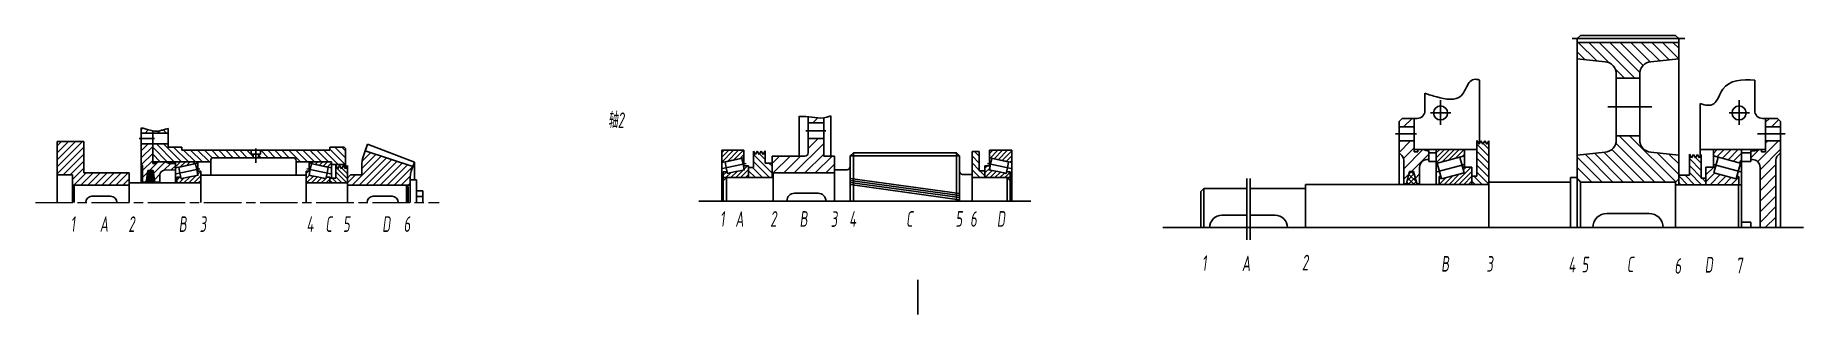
# Model space of a CAD drawing. Extents: x -500 to 7960, y -6170 to 1582.
# Drawn here: x 2980 to 4113, y -1958 to -1779 of the extents above; entities that cross this region are included whole.
import ezdxf

# ---------------------------------------------------------------- set-up
doc = ezdxf.new("R2010")
doc.units = 0
doc.linetypes.add('ACAD_ISO08W100', pattern=[36, 24, -3, 6, -3])
doc.layers.add('zhongxin', color=1, linetype='ACAD_ISO08W100', lineweight=9)
doc.layers.add('粗实线', color=7, linetype='CONTINUOUS', lineweight=25)
doc.styles.get("Standard").update_dxf_attribs({"font": 'gbenor.shx', "width": 0.7, "oblique": 7, "height": 10, "bigfont": 'gbcbig.shx'})
doc.dimstyles.new('GB-35', dxfattribs={"dimtxt": 4.5, "dimasz": 3.5, "dimexe": 1.75, "dimexo": 0.875, "dimgap": 0.875, "dimtad": 1, "dimdsep": 46, "dimtxsty": 'Standard', "dimcen": 3.5, "dimadec": 0, "dimazin": 0, "dimtfac": 0.7, "dimtmove": 0, "dimatfit": 3, "dimfxl": 1, "dimtzin": 0, "dimarcsym": 0})
pattern_1 = [(45, (1359.7176, -2059.0356), (-2.245064, 2.245064), [])]
pattern_2 = [(135, (1359.7176, -2059.0356), (-2.245064, -2.245064), [])]
pattern_3 = [(45, (1220.8029, -1734.9052), (-1.5715448, 1.5715448), [])]
pattern_4 = [(135, (3685.669, -3816.1573), (-2.245064, -2.245064), [])]
pattern_5 = [(225, (4149.019, -3983.1056), (3.367596, -3.367596), [])]

msp = doc.modelspace()

# ---------------------------------------------------------------- texts
at = {"layer": '粗实线', "char_height": 10, "attachment_point": 1}
for s, width, insert in [('轴2', 86.46452, (3346.697, -1828.177)), ('1', 29.10647, (3418.501, -1891.444)), ('A', 29.10647, (3428.308, -1891.444)), ('2', 29.10647, (3450.706, -1891.444)), ('B', 29.10647, (3469.537, -1891.444)), ('3', 29.10647, (3489.459, -1891.544)), ('4', 29.10647, (3501.298, -1891.444)), ('C', 29.10647, (3537.737, -1891.444)), ('5', 29.10647, (3569.398, -1891.444)), ('6', 29.10647, (3578.767, -1891.444)), ('D', 29.10647, (3595.971, -1891.444)), ('1', 13.0087, (3002.319, -1894.765)), ('A', 13.0087, (3021.106, -1894.765)), ('2 ', 13.0087, (3039.423, -1894.765)), ('B', 13.0087, (3071.715, -1894.765)), ('3 ', 13.0087, (3085.107, -1894.765)), ('4', 13.0087, (3153.574, -1894.765)), ('C', 13.0087, (3165.649, -1894.765)), ('5 ', 13.0087, (3176.971, -1894.765)), ('D', 13.0087, (3202.073, -1894.765)), ('6 ', 13.0087, (3215.789, -1894.765)), ('1', 29.10647, (3727.303, -1919.709)), ('A', 29.10647, (3752.947, -1919.881)), ('2', 29.10647, (3791.43, -1919.379)), ('B', 29.10647, (3880.656, -1920.19)), ('3', 29.10647, (3909.605, -1920.246)), ('4', 29.10647, (3962.154, -1920.723)), ('5', 29.10647, (3970.576, -1920.684)), ('C', 29.10647, (3999.577, -1920.55)), ('6', 29.10647, (4030.085, -1921.569)), ('D', 29.10647, (4049.517, -1920.825)), ('7', 29.10647, (4069.544, -1921.306))]:
    msp.add_mtext_dynamic_manual_height_columns(s, width=width, gutter_width=12.5, heights=[0], dxfattribs=dict(at, insert=insert))

# ---------------------------------------------------------------- hatches: boundary and pattern name
at = {"layer": '粗实线'}
h = msp.add_hatch(dxfattribs=at)
h.set_pattern_fill('ANSI31', color=256, scale=1.5, angle=90)
h.set_pattern_definition([(135, (3073.983, -282.68), (-3.367596, -3.367596), [])])
h.paths.add_polyline_path([(4015.028, -1795.687), (4032.824, -1793.908), (4032.824, -1783.324), (3967.824, -1783.324), (3967.824, -1793.908), (3985.62, -1795.687, -0.38531359), (3992.824, -1803.647), (3992.824, -1806.208), (4007.824, -1806.208), (4007.824, -1803.647, -0.38531359)])
h.paths.add_polyline_path([(4007.824, -1845.768), (4007.824, -1843.208), (3992.824, -1843.208), (3992.824, -1845.768, -0.38531359), (3985.62, -1853.728), (3967.824, -1855.508), (3967.824, -1870.824), (3969.824, -1872.824), (4030.824, -1872.824), (4032.824, -1870.824), (4032.824, -1855.508), (4015.028, -1853.728, -0.38531359)])
h = msp.add_hatch(dxfattribs=at)
h.set_pattern_fill('ANSI31', color=256, scale=1.5, angle=180)
h.set_pattern_definition([(225, (3685.669, -3816.1573), (3.367596, -3.367596), [])])
edge = h.paths.add_edge_path()
edge.add_line((3484.468, -1844.959), (3474.974, -1844.959))
edge.add_line((3474.974, -1844.959), (3474.974, -1854.159))
edge.add_arc((3472.974, -1854.159), 2, -90, 0, ccw=False)
edge.add_line((3472.974, -1856.159), (3469.229, -1856.159))
edge.add_line((3469.229, -1856.159), (3451.897, -1856.159))
edge.add_line((3451.897, -1856.159), (3451.897, -1866.959))
edge.add_line((3451.897, -1866.959), (3484.468, -1866.959))
edge.add_line((3484.468, -1866.959), (3484.468, -1844.959))
h.paths.add_polyline_path([(3484.974, -1844.959), (3484.468, -1844.959), (3484.468, -1866.959), (3491.974, -1866.959), (3491.974, -1856.159), (3484.974, -1856.159)])
h.paths.add_polyline_path([(3479.459, -1831.565), (3474.974, -1830.945), (3474.974, -1834.959), (3484.468, -1834.959), (3484.468, -1831.977), (3484.124, -1832.047), (3483.278, -1832.185), (3482.434, -1832.29), (3481.593, -1832.363), (3480.755, -1832.406), (3480.515, -1830.929), (3479.088, -1832.407), (3478.26, -1832.368), (3477.434, -1832.305), (3476.611, -1832.219)])
h.paths.add_polyline_path([(3484.974, -1831.874), (3484.468, -1831.977), (3484.468, -1834.959), (3484.974, -1834.959)])
h = msp.add_hatch(dxfattribs=at)
h.set_pattern_fill('ANSI31', color=256, scale=1.5, angle=180)
h.set_pattern_definition(pattern_5)
h.paths.add_polyline_path([(3853.647, -1846.491), (3853.647, -1853.991), (3855.442, -1855.743, -0.20203509), (3856.647, -1858.605), (3856.647, -1873.991), (3858.301, -1873.991), (3860.445, -1865.991), (3862.99, -1865.991), (3863.247, -1866.953), (3863.247, -1846.491)])
h.paths.add_polyline_path([(3865.782, -1851.991), (3865.782, -1853.488), (3863.247, -1853.488), (3863.247, -1866.953), (3865.133, -1873.991), (3866.787, -1873.991), (3866.787, -1863.342, -0.39965564), (3871.537, -1858.348), (3872.685, -1858.291), (3872.685, -1852.87, -0.06738572), (3869.588, -1851.991)])
h.paths.add_polyline_path([(3855.647, -1831.991), (3853.647, -1833.991), (3853.647, -1837.491), (3863.247, -1837.491), (3863.247, -1831.991)])
h.paths.add_polyline_path([(3862.99, -1937.991), (3863.247, -1937.991), (3863.247, -1937.029)])
h = msp.add_hatch(dxfattribs=at)
h.set_pattern_fill('ANSI31', color=256, scale=1.5, angle=180)
h.set_pattern_definition(pattern_5)
h.paths.add_polyline_path([(4085.977, -1853.488), (4085.977, -1851.991), (4084.172, -1852.012), (4082.48, -1852.507, -0.03388814), (4080.893, -1852.857), (4079.074, -1852.857), (4079.074, -1858.291), (4080.222, -1858.348, -0.39965564), (4084.972, -1863.342), (4084.972, -1901.991), (4088.512, -1901.991), (4088.512, -1853.488)])
h.paths.add_polyline_path([(4088.512, -1846.491), (4088.512, -1901.991), (4095.112, -1901.991), (4095.112, -1858.605, -0.20203509), (4096.318, -1855.743), (4098.112, -1853.991), (4098.112, -1846.491)])
h.paths.add_polyline_path([(4088.512, -1831.991), (4088.512, -1837.491), (4098.112, -1837.491), (4098.112, -1833.991), (4096.112, -1831.991)])
h = msp.add_hatch(dxfattribs=at)
h.set_pattern_fill('ANSI31', color=256)
h.set_pattern_definition([(45, (3439.9395, -186.6726), (-2.245064, 2.245064), [])])
h.paths.add_polyline_path([(3003.723, -1868.222), (3003.723, -1874.892), (3040.012, -1874.892), (3040.012, -1873.392), (3040.012, -1866.981), (3010.905, -1866.981), (3010.905, -1846.785), (2993.875, -1846.785), (2993.875, -1868.222)])
h = msp.add_hatch(dxfattribs=at)
h.set_pattern_fill('ANSI31', color=256)
h.set_pattern_definition(pattern_1)
edge = h.paths.add_edge_path()
edge.add_line((3047.614, -1848.416), (3055.036, -1848.416))
edge.add_line((3055.036, -1848.416), (3055.036, -1860.892))
edge.add_line((3055.036, -1860.892), (3056.789, -1860.892))
edge.add_line((3056.789, -1860.892), (3056.789, -1859.892))
edge.add_line((3056.789, -1859.892), (3062.789, -1859.892))
edge.add_line((3062.789, -1859.892), (3064.773, -1860.601))
edge.add_arc((3066.455, -1855.892), 5, 250.346176, 270)
edge.add_line((3066.455, -1860.892), (3069.589, -1860.892))
edge.add_line((3069.589, -1860.892), (3069.589, -1864.892))
edge.add_line((3069.589, -1864.892), (3062.439, -1865.25))
edge.add_arc((3062.589, -1868.246), 3, 92.861791, 180)
edge.add_line((3059.589, -1868.246), (3059.589, -1872.892))
edge.add_line((3059.589, -1872.892), (3056.273, -1872.892))
edge.add_line((3056.273, -1872.892), (3055.286, -1865.392))
edge.add_line((3055.286, -1865.392), (3051.892, -1865.392))
edge.add_line((3051.892, -1865.392), (3050.905, -1872.892))
edge.add_line((3050.905, -1872.892), (3048.589, -1872.892))
edge.add_line((3048.589, -1872.892), (3048.589, -1863.169))
edge.add_arc((3046.589, -1863.169), 2, 360, 409.410105)
edge.add_line((3047.89, -1861.65), (3047.601, -1861.403))
edge.add_line((3047.601, -1861.403), (3047.614, -1848.416))
h.paths.add_polyline_path([(3047.624, -1837.781), (3049.589, -1835.816), (3047.625, -1835.816)])
h.paths.add_polyline_path([(3047.957, -1838.186), (3047.624, -1838.148), (3047.621, -1841.416), (3055.036, -1841.416), (3055.036, -1840.653), (3054.713, -1840.575), (3054.359, -1840.474), (3054.007, -1840.358), (3053.655, -1840.231), (3053.303, -1840.093), (3052.952, -1839.948), (3052.601, -1839.797), (3052.25, -1839.641), (3051.899, -1839.484), (3051.547, -1839.326), (3051.194, -1839.171), (3050.84, -1839.02), (3050.486, -1838.875), (3050.13, -1838.738), (3049.772, -1838.611), (3049.413, -1838.496), (3049.052, -1838.395), (3048.689, -1838.31), (3048.324, -1838.24)])
h = msp.add_hatch(dxfattribs=at)
h.set_pattern_fill('ANSI31', color=256, angle=90)
h.set_pattern_definition(pattern_2)
h.paths.add_polyline_path([(3082.089, -1852.392), (3073.748, -1852.392), (3073.748, -1850.392), (3065.036, -1850.392), (3065.036, -1848.416), (3055.056, -1848.416), (3055.038, -1859.892), (3082.089, -1859.892), (3082.089, -1858.392)])
h.paths.add_polyline_path([(3119.406, -1854.903), (3118.087, -1854.903), (3118.087, -1852.392), (3082.089, -1852.392), (3082.089, -1858.392), (3082.089, -1859.892), (3083.839, -1859.892), (3092.196, -1859.892), (3092.196, -1859.208, -0.41421356), (3094.196, -1857.208), (3119.406, -1857.208)])
edge = h.paths.add_edge_path()
edge.add_line((3157.089, -1852.392), (3124.087, -1852.392))
edge.add_line((3124.087, -1852.392), (3124.087, -1854.903))
edge.add_line((3124.087, -1854.903), (3122.768, -1854.903))
edge.add_line((3122.768, -1854.903), (3122.768, -1857.208))
edge.add_line((3122.768, -1857.208), (3144.981, -1857.208))
edge.add_arc((3144.981, -1859.208), 2, 0, 90, ccw=False)
edge.add_line((3146.981, -1859.208), (3146.981, -1859.892))
edge.add_line((3146.981, -1859.892), (3147.538, -1859.892))
edge.add_spline(control_points=[(3147.538, -1859.892), (3149.943, -1859.144), (3152.762, -1858.134), (3156.388, -1856.996), (3157.089, -1856.781)], knot_values=[9.47497718, 9.47497718, 9.47497718, 9.47497718, 10, 10.12128046, 10.12128046, 10.12128046, 10.12128046], degree=3, periodic=0)
edge.add_line((3157.089, -1856.781), (3157.089, -1854.718))
edge.add_line((3157.089, -1854.718), (3157.089, -1852.392))
h.paths.add_polyline_path([(3178.626, -1851.392), (3177.626, -1850.392), (3168.426, -1850.392), (3168.426, -1852.392), (3157.089, -1852.392), (3157.089, -1854.718), (3157.089, -1856.781), (3157.089, -1859.892), (3169.589, -1859.892), (3169.589, -1861.528), (3178.626, -1861.528)])
edge = h.paths.add_edge_path(flags=17)
edge.add_spline(control_points=[(3157.089, -1856.781), (3156.388, -1856.996), (3152.762, -1858.134), (3149.943, -1859.144), (3147.538, -1859.892)], knot_values=[9.47497718, 9.47497718, 9.47497718, 9.47497718, 9.59625764, 10.12128046, 10.12128046, 10.12128046, 10.12128046], degree=3, periodic=0)
edge.add_line((3147.538, -1859.892), (3157.089, -1859.892))
edge.add_line((3157.089, -1859.892), (3157.089, -1856.781))
h.paths.add_polyline_path([(3065.036, -1838.533), (3064.596, -1838.612), (3064.159, -1838.699), (3063.724, -1838.795), (3063.292, -1838.9), (3062.862, -1839.016), (3062.435, -1839.142), (3062.008, -1839.276), (3061.582, -1839.417), (3061.155, -1839.564), (3060.726, -1839.715), (3060.294, -1839.869), (3059.86, -1840.024), (3059.423, -1840.174), (3058.985, -1840.317), (3058.546, -1840.449), (3058.107, -1840.565), (3057.667, -1840.662), (3057.229, -1840.737), (3056.792, -1840.785), (3056.357, -1840.803), (3055.925, -1840.787), (3055.495, -1840.738), (3055.068, -1840.66), (3055.066, -1841.416), (3065.036, -1841.416)])
h = msp.add_hatch(dxfattribs=at)
h.set_pattern_fill('ANSI31', color=256, angle=90)
h.set_pattern_definition([(135, (3073.983, -282.6802), (-2.245064, -2.245064), [])])
h.paths.add_polyline_path([(3911.154, -1846.365), (3909.895, -1848.525), (3908.654, -1846.355), (3907.395, -1848.515), (3906.154, -1846.345), (3904.895, -1848.504), (3903.516, -1846.093), (3903.516, -1869.009), (3900.247, -1869.009), (3900.247, -1874.408), (3911.154, -1874.408)])
h = msp.add_hatch(dxfattribs=at)
h.set_pattern_fill('ANSI31', color=256, angle=90)
h.set_pattern_definition(pattern_2)
edge = h.paths.add_edge_path()
edge.add_spline(control_points=[(3157.089, -1856.781), (3162.168, -1855.221), (3172.006, -1852.572), (3177.082, -1852.169), (3178.626, -1851.89)], knot_values=[10.12128046, 10.12128046, 10.12128046, 10.12128046, 11, 11.52371858, 11.52371858, 11.52371858, 11.52371858], degree=3, periodic=0)
edge.add_line((3178.626, -1851.89), (3178.626, -1851.392))
edge.add_line((3178.626, -1851.392), (3177.626, -1850.392))
edge.add_line((3177.626, -1850.392), (3168.426, -1850.392))
edge.add_line((3168.426, -1850.392), (3168.426, -1852.392))
edge.add_line((3168.426, -1852.392), (3157.089, -1852.392))
edge.add_line((3157.089, -1852.392), (3157.089, -1856.781))
h = msp.add_hatch(dxfattribs=at)
h.set_pattern_fill('ANSI31', color=256)
h.set_pattern_definition(pattern_1)
edge = h.paths.add_edge_path()
edge.add_line((3207.089, -1858.041), (3191.247, -1852.778))
edge.add_line((3191.247, -1852.778), (3189.686, -1857.194))
edge.add_arc((3199.114, -1860.527), 10, 160.53, 180)
edge.add_line((3189.114, -1860.527), (3189.114, -1868.292))
edge.add_line((3189.114, -1868.292), (3181.807, -1868.292))
edge.add_line((3181.807, -1868.292), (3179.807, -1870.292))
edge.add_line((3179.807, -1870.292), (3179.807, -1874.892))
edge.add_line((3179.807, -1874.892), (3207.089, -1874.892))
edge.add_line((3207.089, -1874.892), (3207.089, -1858.041))
edge = h.paths.add_edge_path()
edge.add_line((3221.687, -1862.891), (3207.089, -1858.041))
edge.add_line((3207.089, -1858.041), (3207.089, -1874.892))
edge.add_line((3207.089, -1874.892), (3220.075, -1874.892))
edge.add_line((3220.075, -1874.892), (3220.075, -1869.167))
edge.add_arc((3230.075, -1869.167), 10, 160.53, 180, ccw=False)
edge.add_line((3220.647, -1865.834), (3221.687, -1862.891))
h = msp.add_hatch(dxfattribs=at)
h.set_pattern_fill('ANSI31', color=256, scale=0.7, angle=180)
h.set_pattern_definition([(225, (1776.3642, -2909.3036), (1.5715448, -1.5715448), [])])
h.paths.add_polyline_path([(3419.647, -1860.373), (3433.897, -1857.355), (3433.897, -1852.459), (3419.647, -1852.459)])
h.paths.add_polyline_path([(3428.674, -1866.128), (3424.87, -1866.933), (3423.293, -1867.267), (3423.069, -1866.209), (3420.647, -1866.209), (3420.647, -1869.959), (3436.897, -1869.959), (3436.897, -1862.459), (3433.519, -1862.459), (3434.055, -1864.988), (3432.478, -1865.322)])
h = msp.add_hatch(dxfattribs=at)
h.set_pattern_fill('ANSI31', color=256, angle=90)
h.set_pattern_definition(pattern_4)
h.paths.add_polyline_path([(3451.897, -1869.895), (3451.897, -1860.669), (3447.532, -1860.669), (3447.549, -1852.756), (3446.182, -1855.124), (3444.932, -1852.959), (3443.682, -1855.124), (3442.432, -1852.959), (3441.182, -1855.124), (3439.932, -1852.959), (3439.932, -1863.553), (3436.897, -1863.553), (3436.897, -1869.959)])
h = msp.add_hatch(dxfattribs=at)
h.set_pattern_fill('ANSI31', color=256, angle=90)
h.set_pattern_definition(pattern_4)
h.paths.add_polyline_path([(3588.311, -1869.959), (3588.311, -1865.621), (3584.647, -1865.621), (3584.647, -1853.243), (3580.009, -1853.243), (3580.009, -1869.959)])
h = msp.add_hatch(dxfattribs=at)
h.set_pattern_fill('ANSI31', color=256, scale=0.7)
h.set_pattern_definition([(45, (2836.25, -179.9546), (-1.5715448, 1.5715448), [])])
h.paths.add_polyline_path([(3605.561, -1852.459), (3591.311, -1852.459), (3591.311, -1857.355), (3605.561, -1860.373)])
h.paths.add_polyline_path([(3592.73, -1865.322), (3591.153, -1864.988), (3591.689, -1862.459), (3588.311, -1862.459), (3588.311, -1869.959), (3602.561, -1869.959), (3604.561, -1869.959), (3604.561, -1866.209), (3602.138, -1866.209), (3601.914, -1867.267), (3600.338, -1866.933), (3596.534, -1866.128)])
h = msp.add_hatch(dxfattribs=at)
h.set_pattern_fill('ANSI31', color=256, scale=0.7, angle=180)
h.set_pattern_definition([(225, (6455.74, -2532.1622), (1.5715448, -1.5715448), [])])
h.paths.add_polyline_path([(3888.872, -1868.692), (3880.833, -1870.846), (3880.399, -1869.226), (3879.247, -1869.226), (3879.247, -1874.491), (3888.872, -1874.491)])
h.paths.add_polyline_path([(3900.247, -1863.222), (3894.269, -1863.222), (3895.275, -1866.976), (3888.872, -1868.692), (3888.872, -1874.491), (3900.247, -1874.491)])
h.paths.add_polyline_path([(3888.872, -1851.991), (3877.497, -1851.991), (3877.497, -1860.838), (3888.872, -1857.79)])
h.paths.add_polyline_path([(3895.497, -1851.991), (3888.872, -1851.991), (3888.872, -1857.79), (3895.497, -1856.015)])
h = msp.add_hatch(dxfattribs=at)
h.set_pattern_fill('ANSI31', color=256, angle=90)
h.set_pattern_definition([(135, (4149.019, -3983.1056), (-2.245064, -2.245064), [])])
h.paths.add_polyline_path([(4043.53, -1857.339), (4042.289, -1855.169), (4041.03, -1857.329), (4039.651, -1854.917), (4039.651, -1868.462), (4032.824, -1868.462), (4032.824, -1874.491), (4050.324, -1874.491), (4050.324, -1870.316), (4047.289, -1870.316), (4047.289, -1855.189), (4046.03, -1857.349), (4044.789, -1855.179)])
h = msp.add_hatch(dxfattribs=at)
h.set_pattern_fill('ANSI31', color=256, angle=180)
h.set_pattern_definition([(225, (4149.019, -3983.1056), (2.245064, -2.245064), [])])
h.paths.add_polyline_path([(4061.699, -1868.692), (4069.739, -1870.846), (4070.173, -1869.226), (4071.324, -1869.226), (4071.324, -1874.491), (4061.699, -1874.491)])
h.paths.add_polyline_path([(4050.324, -1863.222), (4056.302, -1863.222), (4055.297, -1866.976), (4061.699, -1868.692), (4061.699, -1874.491), (4050.324, -1874.491)])
h.paths.add_polyline_path([(4061.699, -1851.991), (4073.074, -1851.991), (4073.074, -1860.838), (4061.699, -1857.79)])
h.paths.add_polyline_path([(4055.074, -1851.991), (4061.699, -1851.991), (4061.699, -1857.79), (4055.074, -1856.015)])
h = msp.add_hatch(dxfattribs=at)
h.set_pattern_fill('ANSI37', color=256, scale=0.2)
h.set_pattern_definition([(45, (366.258, -2196.4132), (-0.4490128, 0.4490128), []), (135, (366.258, -2196.4132), (-0.4490128, -0.4490128), [])])
h.paths.add_polyline_path([(3050.839, -1873.392), (3056.339, -1873.392), (3055.286, -1865.392), (3051.892, -1865.392)])
h = msp.add_hatch(dxfattribs=at)
h.set_pattern_fill('ANSI31', color=256, scale=0.7)
h.set_pattern_definition(pattern_3)
h.paths.add_polyline_path([(3069.589, -1859.892), (3069.589, -1863.806), (3083.839, -1860.788), (3083.839, -1859.892)])
h.paths.add_polyline_path([(3082.42, -1868.755), (3078.616, -1869.561), (3074.811, -1870.366), (3073.235, -1870.7), (3073.011, -1869.642), (3070.589, -1869.642), (3070.589, -1873.392), (3085.839, -1873.392), (3085.839, -1865.892), (3083.461, -1865.892), (3083.996, -1868.421)])
h = msp.add_hatch(dxfattribs=at)
h.set_pattern_fill('ANSI31', color=256, scale=0.7)
h.set_pattern_definition(pattern_3)
h.paths.add_polyline_path([(3169.589, -1859.892), (3169.589, -1863.806), (3155.339, -1860.788), (3155.339, -1859.892)])
h.paths.add_polyline_path([(3156.758, -1868.755), (3160.562, -1869.561), (3164.366, -1870.366), (3165.943, -1870.7), (3166.167, -1869.642), (3168.589, -1869.642), (3168.589, -1873.392), (3153.339, -1873.392), (3153.339, -1865.892), (3155.717, -1865.892), (3155.181, -1868.421)])
h = msp.add_hatch(dxfattribs=at)
h.set_pattern_fill('ANSI31', color=256, scale=0.7, angle=90)
h.set_pattern_definition([(135, (1359.7176, -2059.0356), (-1.5715448, -1.5715448), [])])
h.paths.add_polyline_path([(3179.807, -1862.177), (3178.557, -1864.342), (3177.307, -1862.177), (3176.057, -1864.342), (3174.807, -1862.177), (3173.557, -1864.342), (3172.307, -1862.177), (3172.307, -1870.422), (3168.589, -1870.422), (3168.589, -1873.392), (3179.807, -1873.392)])
h = msp.add_hatch(dxfattribs=at)
h.set_pattern_fill('ANSI37', color=256, scale=0.7)
h.set_pattern_definition([(45, (4149.019, -3983.1056), (-1.5715448, 1.5715448), []), (135, (4149.019, -3983.1056), (-1.5715448, -1.5715448), [])])
h.paths.add_polyline_path([(3858.194, -1874.39), (3865.241, -1874.394), (3862.99, -1865.991), (3860.445, -1865.991)])

# ---------------------------------------------------------------- linework, layer by layer
at = {"layer": 'zhongxin', "color": 18, "true_color": 0x000000}
msp.add_line((2979.841, -1885.892), (3238.576, -1885.892), dxfattribs=at)
at = {"layer": '粗实线'}
for p, q in [((3967.824, -1780.824), (3969.824, -1778.824)), ((3969.824, -1778.824), (4030.824, -1778.824)), ((4030.824, -1778.824), (4032.824, -1780.824)), ((3964.607, -1780.824), (4036.853, -1780.824)), ((3967.824, -1780.824), (3967.824, -1901.991)), ((3967.824, -1783.324), (4032.824, -1783.324)), ((4032.824, -1780.824), (4032.824, -1874.491)), ((3967.824, -1793.908), (3985.62, -1795.687)), ((4032.824, -1793.908), (4015.028, -1795.687)), ((3905.247, -1847.901), (3905.247, -1807.43)), ((3992.824, -1803.647), (3992.824, -1845.768)), ((3992.824, -1806.208), (4007.824, -1806.208)), ((4007.824, -1803.647), (4007.824, -1845.768)), ((4081.512, -1826.991), (4081.512, -1807.633)), ((3870.247, -1826.991), (3870.247, -1815.922)), ((3880.247, -1836.234), (3880.247, -1820.281)), ((4046.512, -1856.522), (4046.512, -1822.511)), ((4071.504, -1836.234), (4071.504, -1820.281)), ((3469.229, -1830.651), (3469.229, -1856.159)), ((3474.974, -1854.159), (3474.974, -1830.945)), ((3474.974, -1834.959), (3484.974, -1834.959)), ((3484.974, -1856.159), (3484.974, -1831.69)), ((3489.525, -1830.34), (3489.525, -1856.159)), ((3853.647, -1833.991), (3855.647, -1831.991)), ((3853.647, -1874.385), (3853.647, -1833.991)), ((3855.647, -1831.991), (3865.247, -1831.991)), ((3863.247, -1853.488), (3863.247, -1831.991)), ((3863.247, -1831.991), (3863.247, -1853.488)), ((3886.856, -1828.55), (3873.867, -1828.55)), ((4015.612, -1824.708), (3987.367, -1824.708)), ((4078.113, -1828.55), (4065.124, -1828.55)), ((4096.112, -1831.991), (4086.512, -1831.991)), ((4088.512, -1853.488), (4088.512, -1831.991)), ((4098.112, -1833.991), (4096.112, -1831.991)), ((4098.112, -1901.991), (4098.112, -1833.991)), ((2993.875, -1846.785), (2993.875, -1868.222)), ((2993.875, -1846.785), (3010.905, -1846.785)), ((3010.905, -1846.785), (3010.905, -1866.981)), ((3046.293, -1844.916), (3056.207, -1844.916)), ((3047.589, -1838.144), (3047.589, -1873.392)), ((3047.625, -1841.416), (3065.036, -1841.416)), ((3055.036, -1860.892), (3055.069, -1840.034)), ((3065.036, -1850.392), (3065.036, -1838.533)), ((3473.616, -1839.959), (3486.325, -1839.959)), ((3474.974, -1844.959), (3484.974, -1844.959)), ((3851.332, -1841.991), (3864.894, -1841.991)), ((3863.247, -1837.491), (3853.647, -1837.491)), ((3863.247, -1846.491), (3853.647, -1846.491)), ((3903.516, -1869.009), (3903.516, -1846.093)), ((3903.516, -1846.093), (3904.895, -1848.504)), ((3906.154, -1846.345), (3904.895, -1848.504)), ((3906.154, -1846.345), (3907.395, -1848.515)), ((3908.654, -1846.355), (3907.395, -1848.515)), ((3908.654, -1846.355), (3909.895, -1848.525)), ((3911.154, -1846.365), (3909.895, -1848.525)), ((3911.154, -1846.365), (3911.154, -1874.408)), ((3992.824, -1843.208), (4007.824, -1843.208)), ((4101.044, -1841.991), (4083.375, -1841.991)), ((4088.512, -1837.491), (4098.112, -1837.491)), ((4088.512, -1846.491), (4098.112, -1846.491)), ((3047.625, -1848.416), (3065.036, -1848.416)), ((3065.036, -1850.392), (3073.748, -1850.392)), ((3073.748, -1850.392), (3073.748, -1852.392)), ((3073.748, -1852.392), (3168.426, -1852.392)), ((3094.196, -1857.208), (3144.981, -1857.208)), ((3118.087, -1852.392), (3118.087, -1854.903)), ((3118.087, -1854.903), (3124.087, -1854.903)), ((3119.406, -1854.903), (3119.406, -1857.208)), ((3121.087, -1851.341), (3121.087, -1860.487)), ((3122.768, -1854.903), (3122.768, -1857.208)), ((3124.087, -1852.392), (3124.087, -1854.903)), ((3168.426, -1850.392), (3177.626, -1850.392)), ((3168.426, -1850.392), (3168.426, -1852.392)), ((3178.626, -1851.392), (3177.626, -1850.392)), ((3178.626, -1851.392), (3178.626, -1864.222)), ((3192.714, -1848.629), (3189.686, -1857.194)), ((3191.247, -1852.778), (3192.714, -1848.629)), ((3221.687, -1862.891), (3191.247, -1852.778)), ((3192.714, -1848.629), (3222.706, -1860.01)), ((3419.647, -1852.459), (3419.647, -1884.959)), ((3419.647, -1852.459), (3433.897, -1852.459)), ((3419.647, -1852.459), (3433.897, -1852.459)), ((3419.647, -1860.373), (3433.897, -1857.355)), ((3433.897, -1852.459), (3433.897, -1862.459)), ((3433.897, -1852.459), (3433.897, -1854.855)), ((3439.932, -1852.959), (3439.932, -1863.553)), ((3439.932, -1852.959), (3441.182, -1855.124)), ((3442.432, -1852.959), (3441.182, -1855.124)), ((3442.432, -1852.959), (3443.682, -1855.124)), ((3444.932, -1852.959), (3443.682, -1855.124)), ((3444.932, -1852.959), (3446.182, -1855.124)), ((3447.549, -1852.756), (3446.182, -1855.124)), ((3447.532, -1860.669), (3447.549, -1852.756)), ((3451.897, -1856.159), (3472.974, -1856.159)), ((3451.897, -1869.892), (3451.897, -1856.159)), ((3469.229, -1856.159), (3472.974, -1856.159)), ((3484.974, -1856.159), (3491.974, -1856.159)), ((3491.974, -1856.159), (3491.974, -1866.959)), ((3491.974, -1856.159), (3491.974, -1866.959)), ((3503.974, -1854.045), (3501.974, -1856.045)), ((3501.974, -1863.352), (3501.974, -1856.045)), ((3501.977, -1856.042), (3571.971, -1856.042)), ((3569.974, -1854.045), (3503.974, -1854.045)), ((3503.974, -1884.959), (3503.974, -1854.045)), ((3569.974, -1854.045), (3571.974, -1856.045)), ((3569.974, -1884.959), (3569.974, -1854.045)), ((3571.974, -1856.045), (3571.974, -1865.959)), ((3580.009, -1884.959), (3580.009, -1853.243)), ((3580.009, -1853.243), (3584.647, -1853.243)), ((3584.647, -1853.243), (3584.647, -1865.621)), ((3605.561, -1852.459), (3591.311, -1852.459)), ((3591.311, -1852.459), (3591.311, -1857.355)), ((3591.311, -1854.959), (3591.311, -1857.355)), ((3605.561, -1860.373), (3591.311, -1857.355)), ((3591.311, -1857.355), (3591.311, -1862.459)), ((3605.561, -1852.459), (3605.561, -1884.959)), ((3853.647, -1853.991), (3855.442, -1855.743)), ((3863.247, -1851.991), (3869.588, -1851.991)), ((3863.247, -1853.488), (3865.782, -1853.488)), ((3865.782, -1853.488), (3865.782, -1851.991)), ((3869.588, -1851.991), (3903.516, -1851.991)), ((3872.685, -1859.708), (3872.685, -1852.87)), ((3872.685, -1854.154), (3877.497, -1854.154)), ((3877.497, -1851.991), (3877.497, -1874.406)), ((3877.497, -1854.154), (3877.497, -1874.491)), ((3877.497, -1860.838), (3895.497, -1856.015)), ((3878.685, -1852.991), (3878.67, -1852.991)), ((3895.275, -1866.976), (3892.549, -1856.805)), ((3895.497, -1851.991), (3895.497, -1863.222)), ((3967.824, -1855.508), (3985.62, -1853.728)), ((4032.824, -1855.508), (4015.028, -1853.728)), ((4039.651, -1854.917), (4039.651, -1868.462)), ((4039.651, -1854.917), (4041.03, -1857.329)), ((4042.289, -1855.169), (4041.03, -1857.329)), ((4042.289, -1855.169), (4043.53, -1857.339)), ((4044.789, -1855.179), (4043.53, -1857.339)), ((4044.789, -1855.179), (4046.03, -1857.349)), ((4047.289, -1855.189), (4046.03, -1857.349)), ((4088.512, -1851.991), (4046.512, -1851.991)), ((4047.289, -1870.316), (4047.289, -1855.189)), ((4055.074, -1851.991), (4055.074, -1863.222)), ((4073.074, -1860.838), (4055.074, -1856.015)), ((4055.297, -1866.976), (4058.022, -1856.805)), ((4073.074, -1851.991), (4073.074, -1901.991)), ((4073.074, -1854.154), (4073.074, -1857.991)), ((4079.074, -1854.154), (4073.074, -1854.154)), ((4079.074, -1859.708), (4079.074, -1852.857)), ((4079.074, -1852.857), (4080.895, -1852.857)), ((4084.245, -1851.991), (4082.48, -1852.507)), ((4085.977, -1851.991), (4084.172, -1852.012)), ((4085.977, -1851.991), (4084.245, -1851.991)), ((4085.977, -1853.488), (4085.977, -1851.991)), ((4088.512, -1853.488), (4085.977, -1853.488)), ((4098.112, -1853.991), (4096.318, -1855.743)), ((3003.723, -1868.222), (2993.875, -1868.222)), ((2993.875, -1868.222), (2993.875, -1885.892)), ((3003.723, -1868.222), (3003.723, -1885.892)), ((3010.905, -1866.981), (3040.012, -1866.981)), ((3040.012, -1866.981), (3040.012, -1873.392)), ((3047.589, -1861.392), (3047.89, -1861.65)), ((3048.589, -1863.125), (3048.589, -1873.392)), ((3050.839, -1873.392), (3051.892, -1865.392)), ((3051.892, -1865.392), (3055.286, -1865.392)), ((3092.37, -1859.892), (3055.036, -1859.892)), ((3055.036, -1860.892), (3056.789, -1860.892)), ((3056.339, -1873.392), (3055.286, -1865.392)), ((3063.638, -1859.892), (3056.37, -1859.892)), ((3056.789, -1860.892), (3056.789, -1859.892)), ((3056.789, -1859.892), (3062.789, -1859.892)), ((3059.589, -1873.392), (3059.589, -1868.246)), ((3069.589, -1864.892), (3062.439, -1865.25)), ((3062.789, -1859.892), (3064.773, -1860.601)), ((3069.589, -1860.892), (3066.455, -1860.892)), ((3069.589, -1859.892), (3083.839, -1859.892)), ((3069.589, -1859.892), (3069.589, -1873.392)), ((3069.589, -1863.806), (3083.839, -1860.788)), ((3085.302, -1864.312), (3070.067, -1867.538)), ((3085.839, -1865.892), (3083.461, -1865.892)), ((3083.839, -1859.892), (3083.839, -1860.788)), ((3083.839, -1860.788), (3083.839, -1865.892)), ((3085.839, -1885.892), (3085.839, -1865.892)), ((3085.839, -1868.392), (3144.972, -1868.392)), ((3092.196, -1868.392), (3092.196, -1859.208)), ((3153.339, -1868.392), (3144.972, -1868.392)), ((3169.589, -1859.892), (3146.807, -1859.892)), ((3146.981, -1868.392), (3146.981, -1859.208)), ((3153.339, -1885.892), (3153.339, -1865.892)), ((3153.339, -1865.892), (3155.717, -1865.892)), ((3153.875, -1864.312), (3169.11, -1867.538)), ((3155.339, -1859.892), (3155.339, -1860.788)), ((3155.339, -1860.788), (3155.339, -1865.892)), ((3169.589, -1863.806), (3155.339, -1860.788)), ((3169.589, -1859.892), (3169.589, -1870.422)), ((3169.589, -1861.528), (3178.626, -1861.528)), ((3172.307, -1870.422), (3172.307, -1862.177)), ((3172.307, -1862.177), (3173.557, -1864.342)), ((3174.807, -1862.177), (3173.557, -1864.342)), ((3174.807, -1862.177), (3176.057, -1864.342)), ((3177.307, -1862.177), (3176.057, -1864.342)), ((3177.307, -1862.177), (3178.557, -1864.342)), ((3179.807, -1862.177), (3178.557, -1864.342)), ((3179.807, -1862.177), (3179.807, -1885.892)), ((3181.807, -1868.292), (3179.807, -1870.292)), ((3189.114, -1868.292), (3181.807, -1868.292)), ((3189.114, -1860.527), (3189.114, -1868.292)), ((3220.075, -1869.167), (3220.075, -1885.892)), ((3222.706, -1860.01), (3220.647, -1865.834)), ((3222.706, -1860.01), (3222.706, -1871.389)), ((3435.361, -1860.879), (3420.126, -1864.105)), ((3420.647, -1871.959), (3420.647, -1866.209)), ((3420.647, -1866.209), (3423.069, -1866.209)), ((3436.897, -1862.459), (3433.519, -1862.459)), ((3436.897, -1869.959), (3436.897, -1862.459)), ((3439.932, -1863.553), (3436.897, -1863.553)), ((3447.532, -1860.669), (3451.897, -1860.669)), ((3451.897, -1866.959), (3491.974, -1866.959)), ((3452.585, -1884.959), (3452.585, -1866.959)), ((3491.974, -1864.959), (3499.974, -1864.959)), ((3491.974, -1884.959), (3491.974, -1866.959)), ((3491.974, -1884.959), (3491.974, -1866.959)), ((3501.974, -1884.959), (3501.974, -1862.959)), ((3571.974, -1884.959), (3571.974, -1865.959)), ((3573.974, -1867.959), (3580.009, -1867.959)), ((3580.009, -1867.959), (3580.009, -1884.959)), ((3584.647, -1865.621), (3588.311, -1865.621)), ((3588.311, -1869.959), (3588.311, -1862.459)), ((3588.311, -1862.459), (3591.689, -1862.459)), ((3589.847, -1860.879), (3605.082, -1864.105)), ((3604.561, -1866.209), (3602.138, -1866.209)), ((3604.561, -1871.959), (3604.561, -1866.209)), ((3856.647, -1874.39), (3856.647, -1858.605)), ((3858.194, -1874.39), (3860.445, -1865.991)), ((3860.445, -1865.991), (3862.99, -1865.991)), ((3865.241, -1874.394), (3862.99, -1865.991)), ((3866.787, -1874.395), (3866.787, -1863.342)), ((3872.685, -1858.291), (3871.537, -1858.348)), ((3872.685, -1859.708), (3877.497, -1859.708)), ((3895.497, -1861.466), (3877.885, -1866.185)), ((3880.833, -1870.846), (3878.107, -1860.675)), ((3880.399, -1869.226), (3879.247, -1869.226)), ((3879.247, -1874.408), (3879.247, -1869.226)), ((3880.833, -1870.846), (3895.275, -1866.976)), ((3900.247, -1863.222), (3894.269, -1863.222)), ((3900.247, -1863.222), (3900.247, -1874.408)), ((3900.247, -1869.009), (3903.516, -1869.009)), ((4032.824, -1868.462), (4039.651, -1868.462)), ((4050.324, -1863.222), (4056.302, -1863.222)), ((4050.324, -1863.222), (4050.324, -1874.491)), ((4055.074, -1861.466), (4072.687, -1866.185)), ((4069.739, -1870.846), (4055.297, -1866.976)), ((4069.739, -1870.846), (4072.464, -1860.675)), ((4070.173, -1869.226), (4071.324, -1869.226)), ((4071.324, -1869.226), (4071.324, -1874.491)), ((4079.074, -1859.708), (4073.074, -1859.708)), ((4079.074, -1858.291), (4080.222, -1858.348)), ((4084.972, -1901.991), (4084.972, -1863.342)), ((4095.112, -1901.991), (4095.112, -1858.605)), ((3003.723, -1875.892), (3004.723, -1874.892)), ((3040.012, -1874.892), (3003.723, -1874.892)), ((3004.723, -1874.892), (3004.723, -1885.892)), ((3085.839, -1873.392), (3040.012, -1873.392)), ((3040.012, -1873.392), (3040.012, -1885.892)), ((3048.589, -1872.892), (3050.905, -1872.892)), ((3056.273, -1872.892), (3059.589, -1872.892)), ((3070.589, -1873.392), (3070.589, -1869.642)), ((3070.589, -1869.642), (3073.011, -1869.642)), ((3070.589, -1873.392), (3070.589, -1869.847)), ((3085.839, -1873.392), (3070.589, -1873.392)), ((3085.839, -1873.392), (3070.589, -1873.392)), ((3179.807, -1873.392), (3153.339, -1873.392)), ((3153.339, -1873.392), (3168.589, -1873.392)), ((3153.339, -1873.392), (3168.589, -1873.392)), ((3168.589, -1869.642), (3166.167, -1869.642)), ((3168.589, -1873.392), (3168.589, -1869.642)), ((3168.589, -1873.392), (3168.589, -1869.847)), ((3168.589, -1870.422), (3172.307, -1870.422)), ((3220.075, -1874.892), (3179.807, -1874.892)), ((3217.709, -1874.892), (3218.709, -1875.892)), ((3217.709, -1874.892), (3217.709, -1885.892)), ((3218.709, -1875.892), (3218.709, -1885.892)), ((3220.075, -1871.389), (3224.075, -1871.389)), ((3224.075, -1871.389), (3224.075, -1885.892)), ((3224.075, -1878.392), (3228.075, -1878.392)), ((3228.075, -1878.392), (3228.075, -1885.892)), ((3436.897, -1869.959), (3420.647, -1869.959)), ((3420.647, -1871.959), (3422.647, -1869.959)), ((3420.647, -1884.959), (3420.647, -1871.959)), ((3422.647, -1884.959), (3422.647, -1869.959)), ((3452.585, -1869.892), (3436.897, -1869.959)), ((3466.369, -1879.959), (3481.369, -1879.959)), ((3501.974, -1870.559), (3571.974, -1880.213)), ((3501.974, -1871.859), (3571.974, -1881.513)), ((3501.974, -1873.159), (3571.974, -1882.813)), ((3501.974, -1874.459), (3571.974, -1884.113)), ((3580.009, -1869.959), (3585.767, -1869.959)), ((3580.009, -1869.959), (3602.561, -1869.959)), ((3588.311, -1869.959), (3604.561, -1869.959)), ((3588.311, -1869.959), (3602.561, -1869.959)), ((3604.561, -1871.959), (3602.561, -1869.959)), ((3602.561, -1884.959), (3602.561, -1869.959)), ((3604.561, -1884.959), (3604.561, -1871.959)), ((3726.647, -1878.879), (3728.647, -1876.879)), ((3726.65, -1878.876), (3726.649, -1901.991)), ((3728.651, -1876.879), (3728.649, -1901.991)), ((3756.185, -1876.879), (3728.651, -1876.879)), ((3756.185, -1909.766), (3756.185, -1870.536)), ((3758.185, -1909.766), (3758.185, -1870.536)), ((3793.651, -1876.879), (3758.185, -1876.879)), ((3793.651, -1874.36), (3793.649, -1901.991)), ((3879.247, -1874.408), (3793.651, -1874.36)), ((3856.647, -1873.991), (3858.301, -1873.991)), ((3865.133, -1873.991), (3866.787, -1873.991)), ((3879.247, -1874.408), (3911.154, -1874.408)), ((3963.505, -1872.908), (3911.154, -1872.908)), ((3911.154, -1901.991), (3911.154, -1874.408)), ((3967.824, -1869.908), (3963.505, -1869.908)), ((3963.505, -1901.991), (3963.505, -1869.908)), ((3969.824, -1872.824), (3967.824, -1870.824)), ((3969.824, -1872.824), (4030.824, -1872.824)), ((3969.824, -1872.824), (3969.824, -1901.991)), ((4030.824, -1872.824), (4032.824, -1870.824)), ((4030.824, -1872.824), (4030.824, -1901.991)), ((4071.074, -1874.491), (4030.824, -1874.491)), ((4050.324, -1870.316), (4047.289, -1870.316)), ((4073.074, -1874.491), (4050.324, -1874.491)), ((4071.074, -1901.991), (4071.074, -1874.491)), ((4072.374, -1874.491), (4073.074, -1875.191)), ((4073.074, -1898.464), (4073.074, -1875.191)), ((3028.089, -1881.892), (3016.089, -1881.892)), ((3208.382, -1881.892), (3196.382, -1881.892)), ((3224.075, -1882.142), (3228.075, -1882.142)), ((3405.064, -1884.959), (3617.659, -1884.959)), ((3702.254, -1901.991), (4112.888, -1901.991)), ((3756.185, -1893.998), (3740.185, -1893.998)), ((3774.185, -1893.998), (3758.185, -1893.998)), ((3986.824, -1892.908), (4013.824, -1892.908)), ((4073.074, -1898.464), (4079.074, -1898.464)), ((4079.074, -1898.464), (4079.074, -1901.991))]:
    msp.add_line(p, q, dxfattribs=at)
for points in [[(3427.12, -1858.791), (3430.924, -1857.985), (3432.501, -1857.651), (3433.278, -1861.32), (3434.055, -1864.988), (3432.478, -1865.322), (3428.674, -1866.128)], [(3598.088, -1858.791), (3594.283, -1857.985), (3592.707, -1857.651), (3591.93, -1861.32), (3591.153, -1864.988), (3592.73, -1865.322), (3596.534, -1866.128)], [(3077.062, -1862.224), (3073.258, -1863.029), (3071.681, -1863.363), (3072.458, -1867.032), (3073.235, -1870.7), (3074.811, -1870.366), (3078.616, -1869.561)], [(3077.062, -1862.224), (3080.866, -1861.418), (3082.443, -1861.084), (3083.219, -1864.753), (3083.996, -1868.421), (3082.42, -1868.755), (3078.616, -1869.561)], [(3162.116, -1862.224), (3158.311, -1861.418), (3156.735, -1861.084), (3155.958, -1864.753), (3155.181, -1868.421), (3156.758, -1868.755), (3160.562, -1869.561)], [(3162.116, -1862.224), (3165.92, -1863.029), (3167.496, -1863.363), (3166.719, -1867.032), (3165.943, -1870.7), (3164.366, -1870.366), (3160.562, -1869.561)], [(3427.12, -1858.791), (3423.316, -1859.596), (3421.74, -1859.93), (3422.516, -1863.599), (3423.293, -1867.267), (3424.87, -1866.933), (3428.674, -1866.128)], [(3598.088, -1858.791), (3601.892, -1859.596), (3603.468, -1859.93), (3602.691, -1863.599), (3601.914, -1867.267), (3600.338, -1866.933), (3596.534, -1866.128)]]:
    msp.add_lwpolyline(points, dxfattribs=at)
for centre in [(3880.247, -1828.55), (4071.504, -1828.55)]:
    msp.add_circle(centre, 4.5, dxfattribs=at)
for centre, radius, start, end in [((3984.824, -1803.647), 8, 0, 84.289407), ((4015.824, -1803.647), 8, 95.710593, 180), ((3865.247, -1826.991), 5, 270, 0), ((4086.512, -1826.991), 5, 180, 270), ((3984.824, -1845.768), 8, 275.710593, 0), ((4015.824, -1845.768), 8, 180, 264.289407), ((3094.196, -1859.208), 2, 90, 180), ((3144.981, -1859.208), 2, 0, 90), ((3199.114, -1860.527), 10, 160.53, 180), ((3472.974, -1854.159), 2, 270, 360), ((3852.647, -1858.605), 4, 0, 45.688024), ((3874.384, -1840.991), 12, 246.443536, 261.863893), ((4079.108, -1840.991), 12, 278.553596, 286.317214), ((4099.112, -1858.605), 4, 134.311976, 180), ((3046.589, -1863.169), 2, 0, 49.410105), ((3062.589, -1868.246), 3, 92.862405, 180), ((3066.455, -1855.892), 5, 250.346176, 270), ((3230.075, -1869.167), 10, 160.53, 180), ((3499.974, -1862.959), 2, 270, 0), ((3573.974, -1865.959), 2, 180, 270), ((3871.787, -1863.342), 5, 92.862405, 180), ((4079.972, -1863.342), 5, 0, 87.137595), ((3466.369, -1884.959), 5, 90, 180), ((3481.369, -1884.959), 5, 0, 90), ((3016.089, -1885.892), 4, 90, 180), ((3028.089, -1885.892), 4, 0, 90), ((3196.382, -1885.892), 4, 90, 180), ((3208.382, -1885.892), 4, 0, 90), ((3740.185, -1901.882), 7.884, 90, 180.790905), ((3774.185, -1901.882), 7.884, 359.209095, 90), ((3986.824, -1901.908), 9, 90, 180.530406), ((4013.824, -1901.908), 9, 359.469594, 90)]:
    msp.add_arc(centre, radius, start, end, dxfattribs=at)
for points, knots in [([(3870.247, -1815.922), (3872.628, -1816.773), (3880.341, -1819.254), (3893.995, -1821.766), (3898.009, -1807.203), (3902.603, -1806.547), (3905.247, -1807.43)], [12.11433671, 12.11433671, 12.11433671, 12.11433671, 19.64199101, 35.33509231, 45.29485462, 54.9477155, 54.9477155, 54.9477155, 54.9477155]), ([(4046.512, -1822.511), (4050.006, -1823.707), (4056.81, -1824.86), (4061.052, -1807.715), (4073.601, -1806.74), (4081.512, -1807.633)], [4.4452513, 4.4452513, 4.4452513, 4.4452513, 13.99410356, 24.94855798, 46.29703408, 46.29703408, 46.29703408, 46.29703408]), ([(3469.229, -1830.651), (3470.045, -1830.887), (3475.742, -1830.254), (3482.551, -1833.135), (3488.69, -1830.701), (3489.525, -1830.34)], [19.46030058, 19.46030058, 19.46030058, 19.46030058, 22.02247574, 37.3540308, 39.7711797, 39.7711797, 39.7711797, 39.7711797]), ([(3047.589, -1838.144), (3048.063, -1838.189), (3051.018, -1838.665), (3055.068, -1840.66), (3060.074, -1839.929), (3062.932, -1838.947), (3064.414, -1838.638), (3065.036, -1838.533)], [4.74775636, 4.74775636, 4.74775636, 4.74775636, 6.18722021, 13.79542273, 18.35343357, 21.02916429, 22.92963641, 22.92963641, 22.92963641, 22.92963641])]:
    msp.add_open_spline(points, degree=3, knots=knots, dxfattribs=at)

msp.set_redraw_order([(e.dxf.handle, doc.entitydb.next_handle()) for e in msp.query("TEXT MTEXT ATTDEF DIMENSION ARC_DIMENSION")])  # texts and dimensions are drawn at this point

# ---------------------------------------------------------------- leaders
at = {"layer": '粗实线'}
msp.add_leader([(3545.226, -1957.762), (3545.226, -1935.526)], dimstyle='GB-35', override={"dimgap": 0.875, "dimtad": 0}, dxfattribs=at)

doc.saveas('drawing.dxf')
